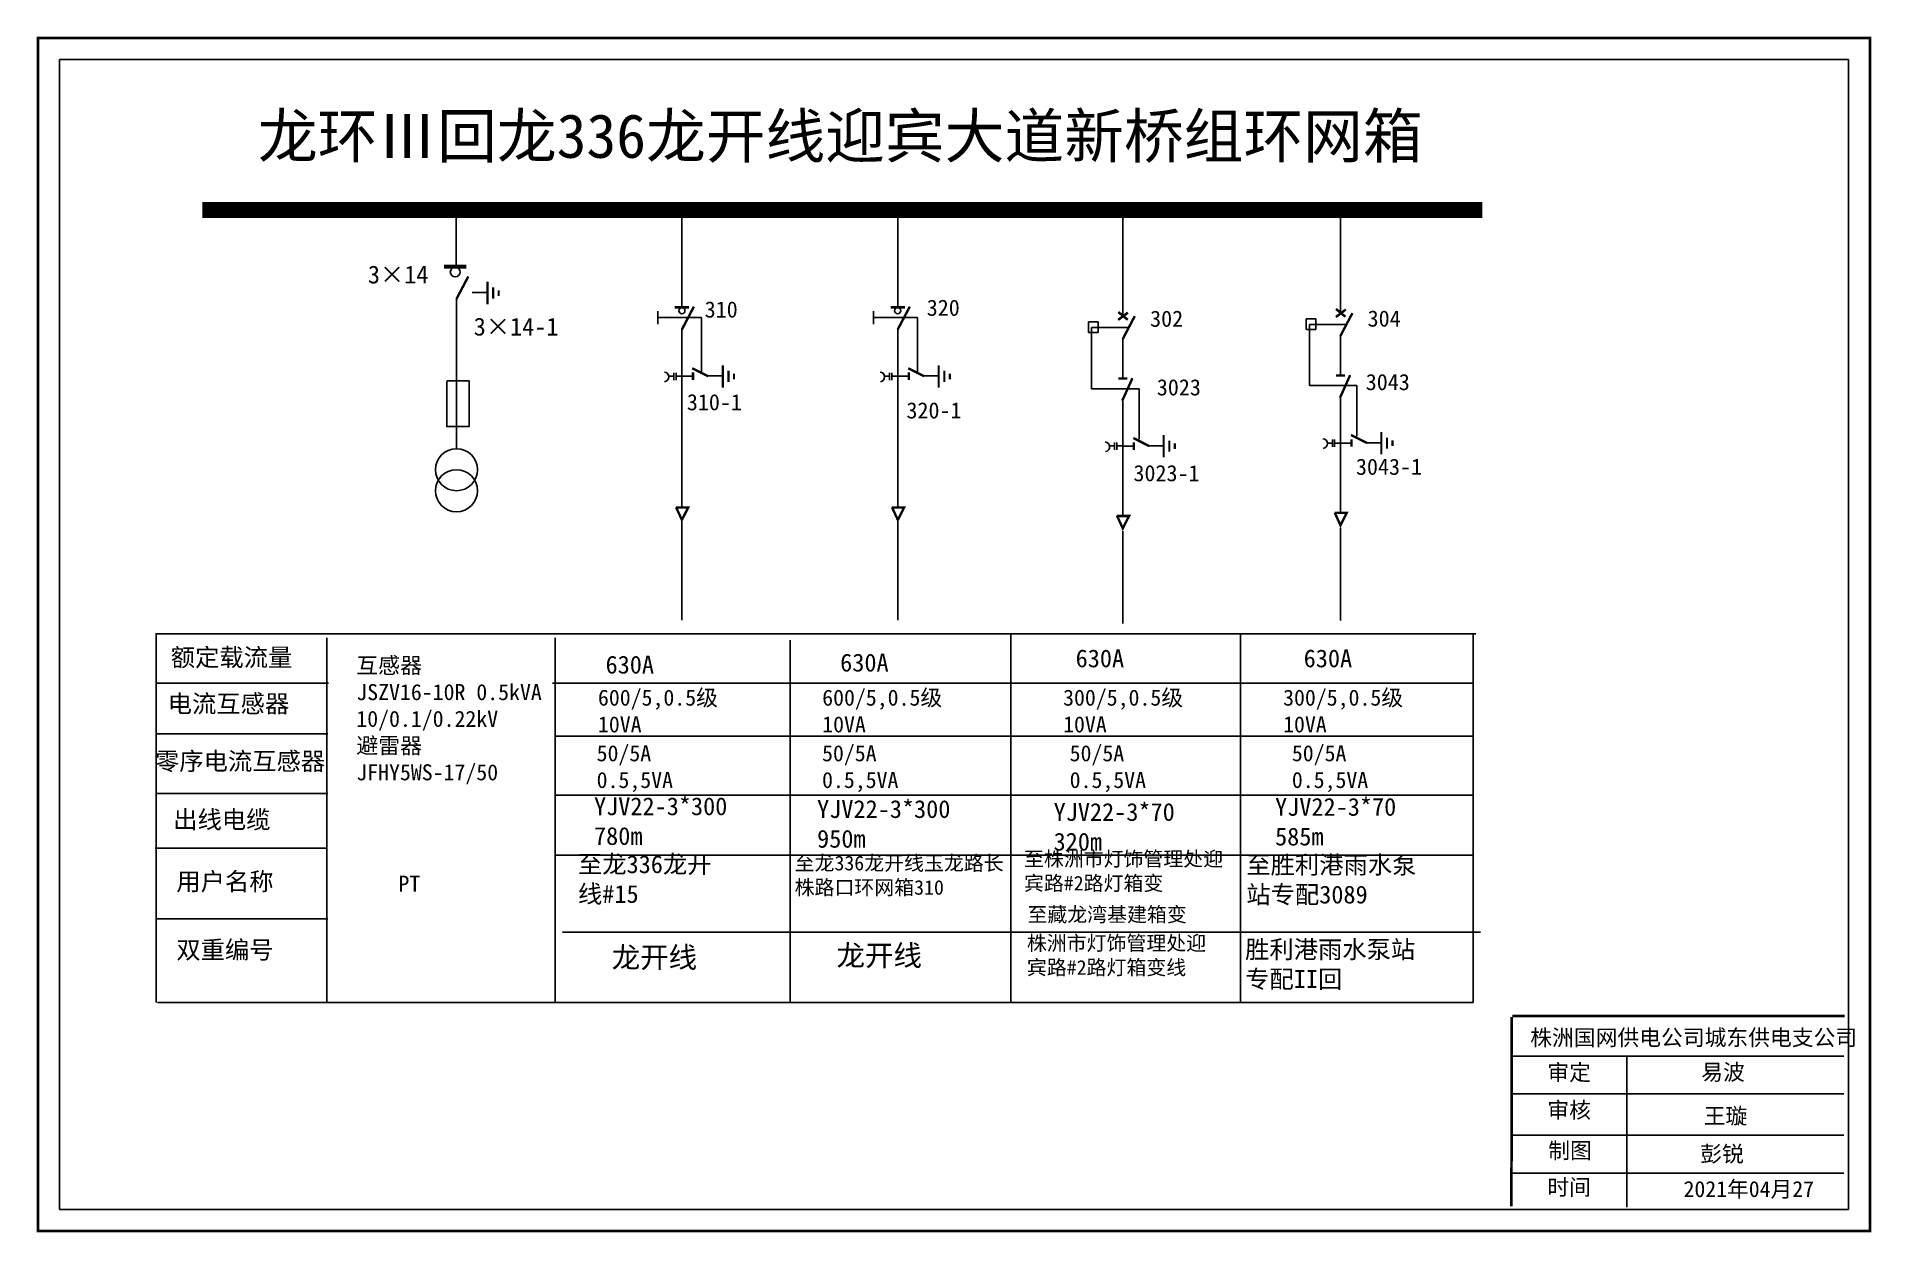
# Model space of a CAD drawing. Header units: millimetres. Extents: x 10 to 4794, y -213 to 2738.
# Drawn here: x 1048.6 to 1174.2, y 1729.8 to 1811.7 of the extents above; entities that cross this region are included whole.
import ezdxf

# ---------------------------------------------------------------- set-up
doc = ezdxf.new("R2010")
doc.units = ezdxf.units.MM
doc.linetypes.add('ACAD_ISO02W100', pattern=[15, 12, -3])
doc.linetypes.add('CENTER', pattern=[50.8, 31.75, -6.35, 6.35, -6.35])
doc.layers.add('2', color=7, linetype='Continuous')
doc.styles.add('hztxt_txtstyle_0.00_0_0', font='simkai.ttf')
doc.styles.add('hztxt_txtstyle_2.70_0_0', font='simkai.ttf', dxfattribs={"height": 2.7})
doc.styles.add('字体', font='', dxfattribs={"height": 2.5})
doc.styles.get('字体').set_extended_font_data('SimSun')

msp = doc.modelspace()

# ---------------------------------------------------------------- texts
at = {"color": 0, "linetype": 'Continuous', "style": 'hztxt_txtstyle_2.70_0_0'}
for s, height, p in [('3×14', 1.22, (1071.27, 1794.8)), ('310', 1.109, (1094.34, 1792.46)), ('320', 1.109, (1109.55, 1792.58)), ('3×14-1', 1.22, (1078.52, 1791.23)), ('302', 1.109, (1124.85, 1791.83)), ('304', 1.109, (1139.75, 1791.84)), ('3023', 1.109, (1125.31, 1787.13)), ('3043', 1.109, (1139.62, 1787.49)), ('310-1', 1.109, (1093.12, 1786.11)), ('320-1', 1.109, (1108.16, 1785.55)), ('3023-1', 1.109, (1123.71, 1781.25)), ('3043-1', 1.109, (1138.95, 1781.69))]:
    msp.add_text(s, height=height, dxfattribs=at).set_placement(p)
at = {"color": 0, "linetype": 'Continuous', "attachment_point": 1}
for s, insert, char_height, width, style in [('龙环Ⅲ回龙336龙开线迎宾大道新桥组环网箱', (1063.74, 1806.4), 3, 85.7498, '字体'), ('{\\fSimSun|b0|i0|c134|p2;额定载流量}', (1057.77, 1769.8), 1.2204, 19.6738, 'hztxt_txtstyle_2.70_0_0'), ('{\\fSimSun|b0|i0|c134|p2;630A}', (1103.62, 1769.44), 1.2204, 19.6738, 'hztxt_txtstyle_2.70_0_0'), ('{\\fSimSun|b0|i0|c134|p2;630A}', (1119.75, 1769.73), 1.2204, 19.6738, 'hztxt_txtstyle_2.70_0_0'), ('{\\fSimSun|b0|i0|c134|p2;630A}', (1135.37, 1769.73), 1.2204, 19.6738, 'hztxt_txtstyle_2.70_0_0'), ('\\A1;{\\fSimSun|b0|i0|c134|p2;互感器\\PJSZV16-10R 0.5kVA\\P10/0.1/0.22kV\\P避雷器\\PJFHY5WS-17/50}', (1070.48, 1769.19), 1.0983, 20.2524, 'hztxt_txtstyle_2.70_0_0'), ('{\\fSimSun|b0|i0|c134|p2;630A}', (1087.55, 1769.3), 1.2204, 19.6738, 'hztxt_txtstyle_2.70_0_0'), ('\\A1;{\\fSimSun|b0|i0|c134|p2;600/5,0.5级\\P10VA}', (1087.03, 1766.98), 1.0983, 20.2524, 'hztxt_txtstyle_2.70_0_0'), ('\\A1;{\\fSimSun|b0|i0|c134|p2;600/5,0.5级\\P10VA}', (1102.39, 1766.98), 1.0983, 20.2524, 'hztxt_txtstyle_2.70_0_0'), ('\\A1;{\\fSimSun|b0|i0|c134|p2;300/5,0.5级\\P10VA}', (1118.89, 1766.98), 1.0983, 20.2524, 'hztxt_txtstyle_2.70_0_0'), ('\\A1;{\\fSimSun|b0|i0|c134|p2;300/5,0.5级\\P10VA}', (1133.96, 1766.98), 1.0983, 20.2524, 'hztxt_txtstyle_2.70_0_0'), ('{\\fSimSun|b0|i0|c134|p2;电流互感器}', (1057.56, 1766.63), 1.2204, 19.6738, 'hztxt_txtstyle_2.70_0_0'), ('{\\fSimSun|b0|i0|c134|p2;50/5A\\P0.5,5VA}', (1086.94, 1763.17), 1.0983, 19.6738, 'hztxt_txtstyle_2.70_0_0'), ('{\\fSimSun|b0|i0|c134|p2;50/5A\\P0.5,5VA}', (1102.38, 1763.17), 1.0983, 19.6738, 'hztxt_txtstyle_2.70_0_0'), ('{\\fSimSun|b0|i0|c134|p2;50/5A\\P0.5,5VA}', (1119.34, 1763.17), 1.0983, 19.6738, 'hztxt_txtstyle_2.70_0_0'), ('{\\fSimSun|b0|i0|c134|p2;50/5A\\P0.5,5VA}', (1134.56, 1763.17), 1.0983, 19.6738, 'hztxt_txtstyle_2.70_0_0'), ('{\\fSimSun|b0|i0|c134|p2;零序电流互感器}', (1056.69, 1762.69), 1.2204, 19.6738, 'hztxt_txtstyle_2.70_0_0'), ('YJV22-3*300\\P780m', (1086.76, 1759.6), 1.2204, 19.6738, 'hztxt_txtstyle_2.70_0_0'), ('YJV22-3*300\\P950m', (1102.04, 1759.41), 1.2204, 19.6738, 'hztxt_txtstyle_2.70_0_0'), ('YJV22-3*70\\P320m', (1118.24, 1759.21), 1.22, 19.6738, 'hztxt_txtstyle_2.70_0_0'), ('YJV22-3*70\\P585m', (1133.41, 1759.56), 1.22, 19.6738, 'hztxt_txtstyle_2.70_0_0'), ('{\\fSimSun|b0|i0|c134|p2;出线电缆}', (1057.94, 1758.69), 1.2204, 19.6738, 'hztxt_txtstyle_2.70_0_0'), ('{\\fSimSun|b0|i0|c134|p2;至龙336龙开线#15}', (1085.66, 1755.63), 1.2204, 10.5639, 'hztxt_txtstyle_2.70_0_0'), ('{\\fSimSun|b0|i0|c134|p2;至龙336龙开线玉龙路长株路口环网箱310}', (1100.5, 1755.6), 1, 14.3343, 'hztxt_txtstyle_2.70_0_0'), ('{\\fSimSun|b0|i0|c134|p2;至\\C256;株洲市灯饰管理处迎宾路#2路灯箱变}', (1116.21, 1755.89), 1, 14.3343, 'hztxt_txtstyle_2.70_0_0'), ('{\\fSimSun|b0|i0|c134|p2;\\C256;至胜利港雨水泵站专配3089}', (1131.44, 1755.59), 1.2204, 12.4278, 'hztxt_txtstyle_2.70_0_0'), ('{\\fSimSun|b0|i0|c134|p2;用户名称}', (1058.15, 1754.45), 1.2204, 19.6738, 'hztxt_txtstyle_2.70_0_0'), ('{\\fSimSun|b0|i0|c134|p2;PT}', (1073.36, 1754.24), 1.1026, 8.5785, 'hztxt_txtstyle_0.00_0_0'), ('{\\fSimSun|b0|i0|c134|p2;双重编号}', (1058.15, 1749.77), 1.2204, 19.6738, 'hztxt_txtstyle_2.70_0_0'), ('{\\fSimSun|b0|i0|c134|p2;\\C256;胜利港雨水泵站专配II回}', (1131.36, 1749.8), 1.2204, 12.4278, 'hztxt_txtstyle_2.70_0_0'), ('株洲国网供电公司城东供电支公司', (1150.89, 1743.7), 1.0944, 29.9201, '字体'), ('\\f\uffbfﾬￌﾣﾤ_GB2312|b0|i0|c134|p49;审定', (1152.06, 1741.31), 1.0944, 8.5588, '字体'), ('易波', (1162.6, 1741.33), 1.094, 8.5588, '字体'), ('\\f\uffbfﾬￌﾣﾤ_GB2312|b0|i0|c134|p49;审核', (1152.06, 1738.74), 1.0944, 8.5588, '字体'), ('王璇', (1162.77, 1738.33), 1.094, 8.5588, '字体'), ('\\f\uffbfﾬￌﾣﾤ_GB2312|b0|i0|c134|p49;制图', (1152.12, 1735.96), 1.0944, 8.5588, '字体'), ('彭锐', (1162.53, 1735.73), 1.094, 8.5588, '字体'), ('\\f\uffbfﾬￌﾣﾤ_GB2312|b0|i0|c134|p49;时间', (1152.06, 1733.45), 1.0944, 8.5588, '字体'), ('2021年04月27', (1161.39, 1733.32), 1.094, 16.0081, '字体')]:
    msp.add_mtext(s, dxfattribs=dict(at, insert=insert, char_height=char_height, width=width, style=style))
at = {"linetype": 'Continuous', "insert": (1116.45, 1752.08), "char_height": 1, "width": 17.6892, "attachment_point": 1, "style": '字体'}
msp.add_mtext('至藏龙湾基建箱变', dxfattribs=at)
at = {"color": 0, "attachment_point": 1}
for s, insert, char_height, width in [('{\\fSimSun|b0|i0|c134|p2;龙开线}', (1087.97, 1749.36), 1.43, 17.776), ('{\\fSimSun|b0|i0|c134|p2;龙开线}', (1103.37, 1749.49), 1.43, 17.776), ('\\pt17;{\\fSimSun|b0|i0|c134|p2;\\C256;株洲市灯饰管理处迎宾路#2路灯箱变\\C0;线}', (1116.41, 1750.12), 1, 13.5655)]:
    msp.add_mtext(s, dxfattribs=dict(at, insert=insert, char_height=char_height, width=width))

# ---------------------------------------------------------------- blocks, each defined once
blk = doc.blocks.new('JD')
for points in [[(-2, 0.2), (-2, -0.2), (2, 0.2), (2, -0.2)], [(1, -1.2), (1, -0.8), (-1, -1.2), (-1, -0.8)], [(-0.5, -1.8), (-0.5, -2.2), (0.5, -1.8), (0.5, -2.2)]]:
    blk.add_trace(points)

# ---------------------------------------------------------------- linework, layer by layer
at = {"color": 0}
for p, q in [((1077.31, 1799.62), (1077.31, 1796)), ((1092.78, 1799.91), (1092.78, 1793.18)), ((1107.56, 1799.91), (1107.56, 1793.18)), ((1122.98, 1799.6), (1122.98, 1792.54)), ((1137.89, 1799.81), (1137.89, 1792.75)), ((1077.33, 1793.76), (1077.33, 1783.5)), ((1078.41, 1794.17), (1079.44, 1794.17)), ((1120.63, 1792.16), (1121.29, 1792.16)), ((1120.63, 1792.16), (1120.63, 1791.43)), ((1121.29, 1792.16), (1121.29, 1791.43)), ((1135.55, 1792.37), (1136.21, 1792.37)), ((1135.55, 1792.37), (1135.55, 1791.64)), ((1136.21, 1792.37), (1136.21, 1791.64)), ((1092.78, 1791.69), (1092.78, 1779.47)), ((1107.56, 1791.69), (1107.56, 1779.47)), ((1120.63, 1791.43), (1121.29, 1791.43)), ((1122.98, 1791.04), (1122.98, 1788.32)), ((1135.55, 1791.64), (1136.21, 1791.64)), ((1137.89, 1791.25), (1137.89, 1788.53)), ((1092.78, 1788.44), (1093.54, 1788.44)), ((1094.53, 1788.46), (1095.56, 1788.46)), ((1107.56, 1788.44), (1108.32, 1788.44)), ((1109.32, 1788.46), (1110.35, 1788.46)), ((1122.98, 1786.96), (1122.98, 1778.92)), ((1137.89, 1787.17), (1137.89, 1779.13)), ((1122.98, 1783.66), (1123.74, 1783.66)), ((1124.73, 1783.68), (1125.77, 1783.68)), ((1137.89, 1783.87), (1138.65, 1783.87)), ((1139.64, 1783.89), (1140.68, 1783.89)), ((1068.57, 1767.41), (1056.8, 1767.41)), ((1068.53, 1763.95), (1056.75, 1763.95)), ((1068.53, 1759.86), (1056.75, 1759.86)), ((1068.49, 1756.13), (1056.71, 1756.13)), ((1068.53, 1751.28), (1056.75, 1751.28))]:
    msp.add_line(p, q, dxfattribs=at)
at = {"color": 0, "linetype": 'ACAD_ISO02W100'}
for p, q in [((1138.22, 1791.99), (1135.76, 1791.99)), ((1135.76, 1791.99), (1135.76, 1787.8)), ((1123.31, 1791.78), (1120.84, 1791.78)), ((1120.84, 1791.78), (1120.84, 1787.59)), ((1120.84, 1787.59), (1124.09, 1787.59)), ((1124.09, 1787.59), (1124.09, 1784.13)), ((1135.76, 1787.8), (1139.01, 1787.8)), ((1139.01, 1787.8), (1139.01, 1784.34))]:
    msp.add_line(p, q, dxfattribs=at)
at = {"color": 0, "linetype": 'CENTER'}
for p, q in [((1092.78, 1778.49), (1092.78, 1771.74)), ((1107.57, 1778.49), (1107.57, 1771.74)), ((1122.98, 1777.84), (1122.98, 1771.5)), ((1137.89, 1778.05), (1137.89, 1771.71))]:
    msp.add_line(p, q, dxfattribs=at)
at = {"color": 0, "linetype": 'Continuous'}
for p, q in [((1056.73, 1770.8), (1147.17, 1770.8)), ((1056.78, 1745.56), (1056.78, 1770.8)), ((1115.32, 1770.75), (1115.32, 1745.57)), ((1131.05, 1770.75), (1131.05, 1745.57)), ((1146.99, 1770.74), (1146.99, 1745.55)), ((1068.47, 1770.53), (1068.47, 1745.57)), ((1084.1, 1770.53), (1084.1, 1745.57)), ((1100.2, 1770.36), (1100.2, 1745.58)), ((1083.91, 1767.43), (1146.99, 1767.43)), ((1084.1, 1763.8), (1146.99, 1763.8)), ((1084.1, 1759.76), (1146.99, 1759.76)), ((1084.1, 1755.65), (1146.99, 1755.65)), ((1084.59, 1750.36), (1147.49, 1750.36)), ((1146.99, 1745.56), (1056.86, 1745.56)), ((1149.62, 1741.88), (1172.37, 1741.88)), ((1157.51, 1741.87), (1157.51, 1731.54)), ((1149.62, 1739.29), (1172.37, 1739.29)), ((1149.62, 1736.46), (1172.37, 1736.46)), ((1149.62, 1733.87), (1172.37, 1733.87))]:
    msp.add_line(p, q, dxfattribs=at)
at = {"color": 0, "linetype": 'Continuous', "const_width": 0.182}
msp.add_lwpolyline([(1048.68, 1811.61), (1174.16, 1811.61), (1174.16, 1729.9), (1048.68, 1729.9)], close=True, dxfattribs=at)
at = {"color": 0, "linetype": 'Continuous'}
msp.add_lwpolyline([(1050.15, 1810.13), (1172.68, 1810.13), (1172.68, 1731.38), (1050.15, 1731.38)], close=True, dxfattribs=at)
at = {"color": 0}
for points, const_width in [([(1059.93, 1799.82), (1147.61, 1799.82)], 1.1), ([(1076.48, 1795.95), (1078.02, 1795.95)], 0.261), ([(1077.33, 1793.72), (1078.15, 1795.28)], 0.165), ([(1092.29, 1793.16), (1093.26, 1793.16)], 0.165), ([(1092.78, 1791.64), (1093.6, 1793.21)], 0.165), ([(1107.08, 1793.16), (1108.05, 1793.16)], 0.165), ([(1107.56, 1791.64), (1108.39, 1793.21)], 0.165), ([(1122.66, 1792.3), (1123.33, 1792.8)], 0.165), ([(1122.67, 1792.84), (1123.32, 1792.31)], 0.165), ([(1122.98, 1791), (1123.8, 1792.56)], 0.165), ([(1137.58, 1792.5), (1138.25, 1793.01)], 0.165), ([(1137.58, 1793.05), (1138.23, 1792.52)], 0.165), ([(1137.89, 1791.21), (1138.71, 1792.77)], 0.165), ([(1093.49, 1788.99), (1094.59, 1788.44)], 0.165), ([(1093.54, 1788.7), (1093.54, 1788.19)], 0.165), ([(1108.28, 1788.99), (1109.38, 1788.44)], 0.165), ([(1108.32, 1788.7), (1108.32, 1788.19)], 0.165), ([(1122.68, 1788.28), (1123.29, 1788.28)], 0.165), ([(1122.94, 1786.76), (1123.64, 1788.31)], 0.165), ([(1137.59, 1788.49), (1138.21, 1788.49)], 0.165), ([(1137.86, 1786.97), (1138.55, 1788.52)], 0.165), ([(1138.61, 1784.42), (1139.71, 1783.87)], 0.165), ([(1123.7, 1784.21), (1124.79, 1783.66)], 0.165), ([(1123.74, 1783.91), (1123.74, 1783.4)], 0.165), ([(1138.65, 1784.12), (1138.65, 1783.61)], 0.165), ([(1092.37, 1779.45), (1093.21, 1779.45), (1092.78, 1778.6), (1092.38, 1779.47)], 0.165), ([(1107.16, 1779.45), (1108, 1779.45), (1107.57, 1778.6), (1107.17, 1779.47)], 0.165), ([(1122.57, 1778.87), (1123.41, 1778.87), (1122.98, 1778.02), (1122.58, 1778.89)], 0.165), ([(1137.49, 1779.08), (1138.32, 1779.08), (1137.89, 1778.23), (1137.5, 1779.09)], 0.165)]:
    msp.add_lwpolyline(points, dxfattribs=dict(at, const_width=const_width))
for points in [[(1091.12, 1792.91), (1091.12, 1792)], [(1105.9, 1792.91), (1105.9, 1792)], [(1092.22, 1788.45), (1091.88, 1788.45)], [(1092.22, 1788.68), (1092.22, 1788.18)], [(1092.38, 1788.68), (1092.38, 1788.18)], [(1092.77, 1788.45), (1092.38, 1788.45)], [(1107.01, 1788.45), (1106.66, 1788.45)], [(1107.01, 1788.68), (1107.01, 1788.18)], [(1107.16, 1788.68), (1107.16, 1788.18)], [(1107.56, 1788.45), (1107.16, 1788.45)], [(1076.67, 1788.08), (1076.67, 1785), (1078.2, 1785), (1078.2, 1788.12), (1076.67, 1788.12)], [(1122.42, 1783.67), (1122.08, 1783.67)], [(1122.42, 1783.9), (1122.42, 1783.4)], [(1122.58, 1783.9), (1122.58, 1783.4)], [(1122.98, 1783.67), (1122.58, 1783.67)], [(1137.34, 1783.87), (1136.99, 1783.87)], [(1137.34, 1784.11), (1137.34, 1783.61)], [(1137.49, 1784.11), (1137.49, 1783.61)], [(1137.89, 1783.87), (1137.49, 1783.87)]]:
    msp.add_lwpolyline(points, dxfattribs=at)
at = {"color": 0, "linetype": 'ACAD_ISO02W100'}
for points in [[(1094.13, 1788.7), (1094.13, 1792.46), (1091.12, 1792.46)], [(1108.91, 1788.7), (1108.91, 1792.46), (1105.9, 1792.46)]]:
    msp.add_lwpolyline(points, dxfattribs=at)
at = {"color": 0}
for points in [[(1091.58, 1788.73, -0.877934), (1091.59, 1788.07)], [(1106.37, 1788.73, -0.877934), (1106.38, 1788.07)], [(1121.78, 1783.95, -0.877934), (1121.79, 1783.28)], [(1136.69, 1784.16, -0.877934), (1136.71, 1783.49)]]:
    msp.add_lwpolyline(points, format="xyb", dxfattribs=at)
at = {"color": 0, "linetype": 'Continuous', "const_width": 0.182}
for points in [[(1149.62, 1744.56), (1149.6, 1731.59)], [(1149.67, 1744.63), (1172.42, 1744.63)]]:
    msp.add_lwpolyline(points, dxfattribs=at)
at = {"color": 0}
for centre, radius in [((1077.25, 1795.58), 0.335), ((1092.78, 1792.93), 0.211), ((1107.56, 1792.93), 0.211)]:
    msp.add_circle(centre, radius, dxfattribs=at)
at = {"layer": '2', "color": 0}
for centre in [(1077.34, 1782.04), (1077.34, 1780.6)]:
    msp.add_circle(centre, 1.44, dxfattribs=at)

# ---------------------------------------------------------------- block references
at = {"color": 0, "xscale": 0.3844120780054254, "yscale": 0.3844120780054254, "zscale": 0.3844120780054647, "rotation": 90}
for p in [(1079.46, 1794.14), (1095.58, 1788.43), (1110.37, 1788.43), (1140.69, 1783.86), (1125.78, 1783.65)]:
    msp.add_blockref('JD', p, dxfattribs=at)

msp.set_redraw_order([(e.dxf.handle, doc.entitydb.next_handle()) for e in msp.query("TEXT MTEXT ATTDEF DIMENSION ARC_DIMENSION")])  # texts and dimensions are drawn at this point

doc.saveas('drawing.dxf')
